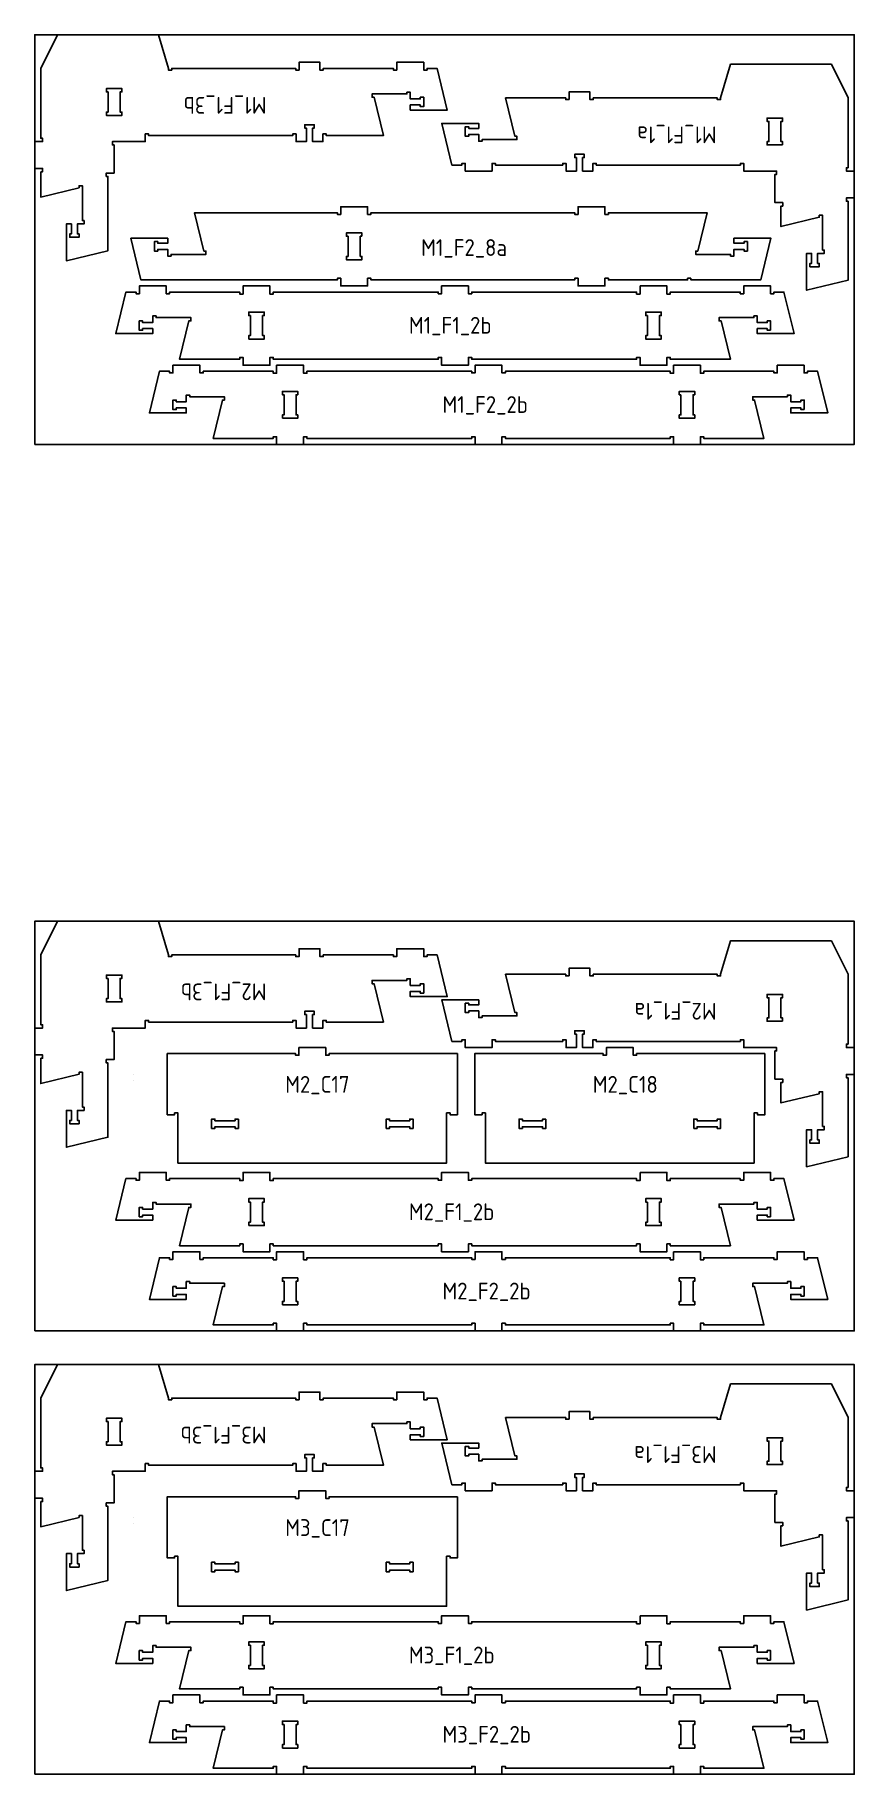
# Model space of a CAD drawing. Header units: millimetres. Extents: x -18174 to 50972, y 6312 to 16778.
# Drawn here: x 18052 to 20492, y 6313 to 11493 of the extents above; entities that cross this region are included whole.
import ezdxf

# ---------------------------------------------------------------- set-up
doc = ezdxf.new("R2010")
doc.units = ezdxf.units.MM
doc.header["$MEASUREMENT"] = 0
for name, color, linetype in [('freeswerk_CODES', 50, 'Continuous'), ('freeswerk_ELEMENTEN', 7, 'Continuous'), ('freeswerk_PLATEN', 3, 'Continuous')]:
    doc.layers.add(name, color=color, linetype=linetype)

msp = doc.modelspace()

# ---------------------------------------------------------------- texts
at = {"layer": 'freeswerk_CODES', "char_height": 50, "attachment_point": 1, "rotation": 180}
for s, insert in [('{\\Fiso|c0;M1_F1_3b}', (18742.3, 11257.5)), ('{\\Fiso|c0;M1_F1_1a}', (20082.6, 11169.6)), ('{\\Fiso|c0;M2_F1_3b}', (18742.3, 8617.5)), ('{\\Fiso|c0;M2_F1_1a}', (20082.6, 8559.6)), ('{\\Fiso|c0;M3_F1_3b}', (18742.3, 7297.5)), ('{\\Fiso|c0;M3_F1_1a}', (20082.6, 7239.6))]:
    msp.add_mtext_dynamic_manual_height_columns(s, width=318.081, gutter_width=1456.3, heights=[0], dxfattribs=dict(at, insert=insert))
at = {"layer": 'freeswerk_CODES', "char_height": 50, "attachment_point": 1}
for s, insert in [('{\\Fiso|c0;M1_F2_8a}', (19202.7, 10883.9)), ('{\\Fiso|c0;M1_F1_2b}', (19166.4, 10652.4)), ('{\\Fiso|c0;M1_F2_2b}', (19266.4, 10416.4)), ('{\\Fiso|c0;M2_C17}', (18798.2, 8391.9)), ('{\\Fiso|c0;M2_C18}', (19713.8, 8391.9)), ('{\\Fiso|c0;M2_F1_2b}', (19166.4, 8012.4)), ('{\\Fiso|c0;M2_F2_2b}', (19266.4, 7776.4)), ('{\\Fiso|c0;M3_C17}', (18798.2, 7071.9)), ('{\\Fiso|c0;M3_F1_2b}', (19166.4, 6692.4)), ('{\\Fiso|c0;M3_F2_2b}', (19266.4, 6456.4))]:
    msp.add_mtext_dynamic_manual_height_columns(s, width=318.081, gutter_width=1456.3, heights=[0], dxfattribs=dict(at, insert=insert))

# ---------------------------------------------------------------- linework, layer by layer
at = {"layer": 'freeswerk_ELEMENTEN'}
for points in [[(18070.3, 11084.5), (18075.3, 11084.5), (18075.3, 11094.5), (18052.3, 11094.5), (18052.3, 11174.5), (18075.3, 11174.5), (18075.3, 11184.5), (18070.3, 11184.5), (18070.3, 11392.5), (18120.3, 11492.5), (18420.3, 11492.5), (18450.3, 11392.5), (18450.3, 11387.5), (18460.3, 11387.5), (18460.3, 11392.5), (18829.3, 11392.5), (18829.3, 11387.5), (18839.3, 11387.5), (18839.3, 11410.5), (18901.3, 11410.5), (18901.3, 11387.5), (18911.3, 11387.5), (18911.3, 11392.5), (19120.3, 11392.5), (19120.3, 11387.5), (19130.3, 11387.5), (19130.3, 11410.5), (19210.3, 11410.5), (19210.3, 11387.5), (19220.3, 11387.5), (19220.3, 11392.5), (19250.3, 11392.5), (19280.3, 11268.5), (19170.3, 11268.5), (19170.3, 11283.5), (19200.3, 11283.5), (19200.3, 11278.5), (19210.3, 11278.5), (19210.3, 11306.5), (19200.3, 11306.5), (19200.3, 11301.5), (19170.3, 11301.5), (19170.3, 11321.5), (19160.3, 11321.5), (19160.3, 11316.5), (19056.8, 11316.5), (19056.8, 11306.5), (19062.7, 11306.5), (19090.3, 11192.5), (18920.3, 11192.5), (18920.3, 11197.5), (18910.3, 11197.5), (18910.3, 11174.5), (18879.3, 11174.5), (18879.3, 11214.5), (18884.3, 11214.5), (18884.3, 11224.5), (18856.3, 11224.5), (18856.3, 11214.5), (18861.3, 11214.5), (18861.3, 11174.5), (18830.3, 11174.5), (18830.3, 11197.5), (18820.3, 11197.5), (18820.3, 11192.5), (18391.3, 11192.5), (18391.3, 11197.5), (18381.3, 11197.5), (18381.3, 11174.5), (18283.3, 11174.5), (18283.3, 11164.5), (18288.3, 11164.5), (18288.3, 11080.5), (18265.3, 11080.5), (18265.3, 11070.5), (18270.3, 11070.5), (18270.3, 10849.4), (18146.3, 10819.4), (18146.3, 10929.4), (18161.3, 10929.4), (18161.3, 10899.4), (18156.3, 10899.4), (18156.3, 10889.4), (18184.3, 10889.4), (18184.3, 10899.4), (18179.3, 10899.4), (18179.3, 10929.4), (18199.3, 10929.4), (18199.3, 10939.4), (18194.3, 10939.4), (18194.3, 11042.9), (18184.3, 11042.9), (18184.3, 11037), (18070.3, 11009.4)], [(19643.3, 11299.6), (19633.3, 11299.6), (19633.3, 11304.6), (19454.3, 11304.6), (19481.9, 11190.6), (19487.9, 11190.6), (19487.9, 11180.6), (19384.3, 11180.6), (19384.3, 11175.6), (19374.3, 11175.6), (19374.3, 11195.6), (19344.3, 11195.6), (19344.3, 11190.6), (19334.3, 11190.6), (19334.3, 11218.6), (19344.3, 11218.6), (19344.3, 11213.6), (19374.3, 11213.6), (19374.3, 11228.6), (19264.3, 11228.6), (19294.3, 11104.6), (19324, 11104.6), (19324, 11109.6), (19334, 11109.6), (19334, 11086.6), (19414, 11086.6), (19414, 11109.6), (19424, 11109.6), (19424, 11104.6), (19624.3, 11104.6), (19624.3, 11109.6), (19634.3, 11109.6), (19634.3, 11086.6), (19665.3, 11086.6), (19665.3, 11126.6), (19660.3, 11126.6), (19660.3, 11136.6), (19688.3, 11136.6), (19688.3, 11126.6), (19683.3, 11126.6), (19683.3, 11086.6), (19714.3, 11086.6), (19714.3, 11109.6), (19724.3, 11109.6), (19724.3, 11104.6), (20153.3, 11104.6), (20153.3, 11109.6), (20163.3, 11109.6), (20163.3, 11086.6), (20261.3, 11086.6), (20261.3, 11076.6), (20256.3, 11076.6), (20256.3, 10992.6), (20279.3, 10992.6), (20279.3, 10982.6), (20274.3, 10982.6), (20274.3, 10921.5), (20388.3, 10949.1), (20388.3, 10955), (20398.3, 10955), (20398.3, 10851.5), (20403.3, 10851.5), (20403.3, 10841.5), (20383.3, 10841.5), (20383.3, 10811.5), (20388.3, 10811.5), (20388.3, 10801.5), (20360.3, 10801.5), (20360.3, 10811.5), (20365.3, 10811.5), (20365.3, 10841.5), (20350.3, 10841.5), (20350.3, 10731.5), (20474.3, 10761.5), (20474.3, 10996.6), (20469.3, 10996.6), (20469.3, 11006.6), (20492.3, 11006.6), (20492.3, 11086.6), (20469.3, 11086.6), (20469.3, 11096.6), (20474.3, 11096.6), (20474.3, 11304.6), (20424.3, 11404.6), (20124.3, 11404.6), (20094.3, 11304.6), (20094.3, 11299.6), (20084.3, 11299.6), (20084.3, 11304.6), (19715.3, 11304.6), (19715.3, 11299.6), (19705.3, 11299.6), (19705.3, 11322.6), (19643.3, 11322.6)], [(18270.5, 11322.5), (18265.5, 11322.5), (18265.5, 11332.5), (18311.5, 11332.5), (18311.5, 11322.5), (18306.5, 11322.5), (18306.5, 11262.5), (18311.5, 11262.5), (18311.5, 11252.5), (18265.5, 11252.5), (18265.5, 11262.5), (18270.5, 11262.5)], [(20279.1, 11164.6), (20233.1, 11164.6), (20233.1, 11174.6), (20238.1, 11174.6), (20238.1, 11234.6), (20233.1, 11234.6), (20233.1, 11244.6), (20279.1, 11244.6), (20279.1, 11234.6), (20274.1, 11234.6), (20274.1, 11174.6), (20279.1, 11174.6)], [(20005.9, 10767.5), (20005.9, 10762.5), (20214.2, 10762.5), (20244.2, 10886.5), (20134.2, 10886.5), (20134.2, 10871.5), (20164.2, 10871.5), (20164.2, 10876.5), (20174.2, 10876.5), (20174.2, 10848.5), (20164.2, 10848.5), (20164.2, 10853.5), (20134.2, 10853.5), (20134.2, 10833.5), (20124.2, 10833.5), (20124.2, 10838.5), (20020.7, 10838.5), (20020.7, 10848.5), (20026.6, 10848.5), (20054.2, 10962.5), (19760.2, 10962.5), (19760.2, 10957.5), (19750.2, 10957.5), (19750.2, 10980.5), (19670.2, 10980.5), (19670.2, 10957.5), (19660.2, 10957.5), (19660.2, 10962.5), (19053.2, 10962.5), (19053.2, 10957.5), (19043.2, 10957.5), (19043.2, 10980.5), (18963.2, 10980.5), (18963.2, 10957.5), (18953.2, 10957.5), (18953.2, 10962.5), (18528.3, 10962.5), (18555.9, 10848.5), (18561.9, 10848.5), (18561.9, 10838.5), (18458.3, 10838.5), (18458.3, 10833.5), (18448.3, 10833.5), (18448.3, 10853.5), (18418.3, 10853.5), (18418.3, 10848.5), (18408.3, 10848.5), (18408.3, 10876.5), (18418.3, 10876.5), (18418.3, 10871.5), (18448.3, 10871.5), (18448.3, 10886.5), (18338.3, 10886.5), (18368.3, 10762.5), (18953.2, 10762.5), (18953.2, 10767.5), (18963.2, 10767.5), (18963.2, 10744.5), (19043.2, 10744.5), (19043.2, 10767.5), (19053.2, 10767.5), (19053.2, 10762.5), (19660.2, 10762.5), (19660.2, 10767.5), (19670.2, 10767.5), (19670.2, 10744.5), (19750.2, 10744.5), (19750.2, 10767.5), (19760.2, 10767.5), (19760.2, 10762.5), (19995.9, 10762.5), (19995.9, 10767.5)], [(19026.2, 10892.5), (19021.2, 10892.5), (19021.2, 10832.5), (19026.2, 10832.5), (19026.2, 10822.5), (18980.2, 10822.5), (18980.2, 10832.5), (18985.2, 10832.5), (18985.2, 10892.5), (18980.2, 10892.5), (18980.2, 10902.5), (19026.2, 10902.5)], [(18689.5, 10586.5), (18735.5, 10586.5), (18735.5, 10596.5), (18730.5, 10596.5), (18730.5, 10656.5), (18735.5, 10656.5), (18735.5, 10666.5), (18689.5, 10666.5), (18689.5, 10656.5), (18694.5, 10656.5), (18694.5, 10596.5), (18689.5, 10596.5)], [(19876.5, 10656.5), (19876.5, 10596.5), (19871.5, 10596.5), (19871.5, 10586.5), (19917.5, 10586.5), (19917.5, 10596.5), (19912.5, 10596.5), (19912.5, 10656.5), (19917.5, 10656.5), (19917.5, 10666.5), (19871.5, 10666.5), (19871.5, 10656.5)], [(18789.5, 10350.5), (18835.5, 10350.5), (18835.5, 10360.5), (18830.5, 10360.5), (18830.5, 10420.5), (18835.5, 10420.5), (18835.5, 10430.5), (18789.5, 10430.5), (18789.5, 10420.5), (18794.5, 10420.5), (18794.5, 10360.5), (18789.5, 10360.5)], [(19976.5, 10420.5), (19976.5, 10360.5), (19971.5, 10360.5), (19971.5, 10350.5), (20017.5, 10350.5), (20017.5, 10360.5), (20012.5, 10360.5), (20012.5, 10420.5), (20017.5, 10420.5), (20017.5, 10430.5), (19971.5, 10430.5), (19971.5, 10420.5)], [(18070.3, 8444.5), (18075.3, 8444.5), (18075.3, 8454.5), (18052.3, 8454.5), (18052.3, 8534.5), (18075.3, 8534.5), (18075.3, 8544.5), (18070.3, 8544.5), (18070.3, 8752.5), (18120.3, 8852.5), (18420.3, 8852.5), (18450.3, 8752.5), (18450.3, 8747.5), (18460.3, 8747.5), (18460.3, 8752.5), (18829.3, 8752.5), (18829.3, 8747.5), (18839.3, 8747.5), (18839.3, 8770.5), (18901.3, 8770.5), (18901.3, 8747.5), (18911.3, 8747.5), (18911.3, 8752.5), (19120.3, 8752.5), (19120.3, 8747.5), (19130.3, 8747.5), (19130.3, 8770.5), (19210.3, 8770.5), (19210.3, 8747.5), (19220.3, 8747.5), (19220.3, 8752.5), (19250.3, 8752.5), (19280.3, 8628.5), (19170.3, 8628.5), (19170.3, 8643.5), (19200.3, 8643.5), (19200.3, 8638.5), (19210.3, 8638.5), (19210.3, 8666.5), (19200.3, 8666.5), (19200.3, 8661.5), (19170.3, 8661.5), (19170.3, 8681.5), (19160.3, 8681.5), (19160.3, 8676.5), (19056.8, 8676.5), (19056.8, 8666.5), (19062.7, 8666.5), (19090.3, 8552.5), (18920.3, 8552.5), (18920.3, 8557.5), (18910.3, 8557.5), (18910.3, 8534.5), (18879.3, 8534.5), (18879.3, 8574.5), (18884.3, 8574.5), (18884.3, 8584.5), (18856.3, 8584.5), (18856.3, 8574.5), (18861.3, 8574.5), (18861.3, 8534.5), (18830.3, 8534.5), (18830.3, 8557.5), (18820.3, 8557.5), (18820.3, 8552.5), (18391.3, 8552.5), (18391.3, 8557.5), (18381.3, 8557.5), (18381.3, 8534.5), (18283.3, 8534.5), (18283.3, 8524.5), (18288.3, 8524.5), (18288.3, 8440.5), (18265.3, 8440.5), (18265.3, 8430.5), (18270.3, 8430.5), (18270.3, 8209.4), (18146.3, 8179.4), (18146.3, 8289.4), (18161.3, 8289.4), (18161.3, 8259.4), (18156.3, 8259.4), (18156.3, 8249.4), (18184.3, 8249.4), (18184.3, 8259.4), (18179.3, 8259.4), (18179.3, 8289.4), (18199.3, 8289.4), (18199.3, 8299.4), (18194.3, 8299.4), (18194.3, 8402.9), (18184.3, 8402.9), (18184.3, 8397), (18070.3, 8369.4)], [(19643.3, 8689.6), (19633.3, 8689.6), (19633.3, 8694.6), (19454.3, 8694.6), (19481.9, 8580.6), (19487.9, 8580.6), (19487.9, 8570.6), (19384.3, 8570.6), (19384.3, 8565.6), (19374.3, 8565.6), (19374.3, 8585.6), (19344.3, 8585.6), (19344.3, 8580.6), (19334.3, 8580.6), (19334.3, 8608.6), (19344.3, 8608.6), (19344.3, 8603.6), (19374.3, 8603.6), (19374.3, 8618.6), (19264.3, 8618.6), (19294.3, 8494.6), (19324, 8494.6), (19324, 8499.6), (19334, 8499.6), (19334, 8476.6), (19414, 8476.6), (19414, 8499.6), (19424, 8499.6), (19424, 8494.6), (19624.3, 8494.6), (19624.3, 8499.6), (19634.3, 8499.6), (19634.3, 8476.6), (19665.3, 8476.6), (19665.3, 8516.6), (19660.3, 8516.6), (19660.3, 8526.6), (19688.3, 8526.6), (19688.3, 8516.6), (19683.3, 8516.6), (19683.3, 8476.6), (19714.3, 8476.6), (19714.3, 8499.6), (19724.3, 8499.6), (19724.3, 8494.6), (20153.3, 8494.6), (20153.3, 8499.6), (20163.3, 8499.6), (20163.3, 8476.6), (20261.3, 8476.6), (20261.3, 8466.6), (20256.3, 8466.6), (20256.3, 8382.6), (20279.3, 8382.6), (20279.3, 8372.6), (20274.3, 8372.6), (20274.3, 8311.5), (20388.3, 8339.1), (20388.3, 8345), (20398.3, 8345), (20398.3, 8241.5), (20403.3, 8241.5), (20403.3, 8231.5), (20383.3, 8231.5), (20383.3, 8201.5), (20388.3, 8201.5), (20388.3, 8191.5), (20360.3, 8191.5), (20360.3, 8201.5), (20365.3, 8201.5), (20365.3, 8231.5), (20350.3, 8231.5), (20350.3, 8121.5), (20474.3, 8151.5), (20474.3, 8386.6), (20469.3, 8386.6), (20469.3, 8396.6), (20492.3, 8396.6), (20492.3, 8476.6), (20469.3, 8476.6), (20469.3, 8486.6), (20474.3, 8486.6), (20474.3, 8694.6), (20424.3, 8794.6), (20124.3, 8794.6), (20094.3, 8694.6), (20094.3, 8689.6), (20084.3, 8689.6), (20084.3, 8694.6), (19715.3, 8694.6), (19715.3, 8689.6), (19705.3, 8689.6), (19705.3, 8712.6), (19643.3, 8712.6)], [(18270.5, 8682.5), (18265.5, 8682.5), (18265.5, 8692.5), (18311.5, 8692.5), (18311.5, 8682.5), (18306.5, 8682.5), (18306.5, 8622.5), (18311.5, 8622.5), (18311.5, 8612.5), (18265.5, 8612.5), (18265.5, 8622.5), (18270.5, 8622.5)], [(20279.1, 8554.6), (20233.1, 8554.6), (20233.1, 8564.6), (20238.1, 8564.6), (20238.1, 8624.6), (20233.1, 8624.6), (20233.1, 8634.6), (20279.1, 8634.6), (20279.1, 8624.6), (20274.1, 8624.6), (20274.1, 8564.6), (20279.1, 8564.6)], [(19310.7, 8458.6), (19310.7, 8276.6), (19288.7, 8276.6), (19288.7, 8281.6), (19278.7, 8281.6), (19278.7, 8132.6), (18478.7, 8132.6), (18478.7, 8281.6), (18468.7, 8281.6), (18468.7, 8276.6), (18446.7, 8276.6), (18446.7, 8458.6), (18828.7, 8458.6), (18828.7, 8453.6), (18838.7, 8453.6), (18838.7, 8476.6), (18918.7, 8476.6), (18918.7, 8453.6), (18928.7, 8453.6), (18928.7, 8458.6)], [(20226.3, 8458.6), (20226.3, 8276.6), (20204.3, 8276.6), (20204.3, 8281.6), (20194.3, 8281.6), (20194.3, 8132.6), (19394.3, 8132.6), (19394.3, 8281.6), (19384.3, 8281.6), (19384.3, 8276.6), (19362.3, 8276.6), (19362.3, 8458.6), (19744.3, 8458.6), (19744.3, 8453.6), (19754.3, 8453.6), (19754.3, 8476.6), (19834.3, 8476.6), (19834.3, 8453.6), (19844.3, 8453.6), (19844.3, 8458.6)], [(18658.7, 8263.6), (18658.7, 8235.6), (18648.7, 8235.6), (18648.7, 8240.6), (18588.7, 8240.6), (18588.7, 8235.6), (18578.7, 8235.6), (18578.7, 8263.6), (18588.7, 8263.6), (18588.7, 8258.6), (18648.7, 8258.6), (18648.7, 8263.6)], [(19098.7, 8235.6), (19098.7, 8263.6), (19108.7, 8263.6), (19108.7, 8258.6), (19168.7, 8258.6), (19168.7, 8263.6), (19178.7, 8263.6), (19178.7, 8235.6), (19168.7, 8235.6), (19168.7, 8240.6), (19108.7, 8240.6), (19108.7, 8235.6)], [(19574.3, 8263.6), (19574.3, 8235.6), (19564.3, 8235.6), (19564.3, 8240.6), (19504.3, 8240.6), (19504.3, 8235.6), (19494.3, 8235.6), (19494.3, 8263.6), (19504.3, 8263.6), (19504.3, 8258.6), (19564.3, 8258.6), (19564.3, 8263.6)], [(20014.3, 8235.6), (20014.3, 8263.6), (20024.3, 8263.6), (20024.3, 8258.6), (20084.3, 8258.6), (20084.3, 8263.6), (20094.3, 8263.6), (20094.3, 8235.6), (20084.3, 8235.6), (20084.3, 8240.6), (20024.3, 8240.6), (20024.3, 8235.6)], [(18689.5, 7946.5), (18735.5, 7946.5), (18735.5, 7956.5), (18730.5, 7956.5), (18730.5, 8016.5), (18735.5, 8016.5), (18735.5, 8026.5), (18689.5, 8026.5), (18689.5, 8016.5), (18694.5, 8016.5), (18694.5, 7956.5), (18689.5, 7956.5)], [(19876.5, 8016.5), (19876.5, 7956.5), (19871.5, 7956.5), (19871.5, 7946.5), (19917.5, 7946.5), (19917.5, 7956.5), (19912.5, 7956.5), (19912.5, 8016.5), (19917.5, 8016.5), (19917.5, 8026.5), (19871.5, 8026.5), (19871.5, 8016.5)], [(18789.5, 7710.5), (18835.5, 7710.5), (18835.5, 7720.5), (18830.5, 7720.5), (18830.5, 7780.5), (18835.5, 7780.5), (18835.5, 7790.5), (18789.5, 7790.5), (18789.5, 7780.5), (18794.5, 7780.5), (18794.5, 7720.5), (18789.5, 7720.5)], [(19976.5, 7780.5), (19976.5, 7720.5), (19971.5, 7720.5), (19971.5, 7710.5), (20017.5, 7710.5), (20017.5, 7720.5), (20012.5, 7720.5), (20012.5, 7780.5), (20017.5, 7780.5), (20017.5, 7790.5), (19971.5, 7790.5), (19971.5, 7780.5)], [(18070.3, 7124.5), (18075.3, 7124.5), (18075.3, 7134.5), (18052.3, 7134.5), (18052.3, 7214.5), (18075.3, 7214.5), (18075.3, 7224.5), (18070.3, 7224.5), (18070.3, 7432.5), (18120.3, 7532.5), (18420.3, 7532.5), (18450.3, 7432.5), (18450.3, 7427.5), (18460.3, 7427.5), (18460.3, 7432.5), (18829.3, 7432.5), (18829.3, 7427.5), (18839.3, 7427.5), (18839.3, 7450.5), (18901.3, 7450.5), (18901.3, 7427.5), (18911.3, 7427.5), (18911.3, 7432.5), (19120.3, 7432.5), (19120.3, 7427.5), (19130.3, 7427.5), (19130.3, 7450.5), (19210.3, 7450.5), (19210.3, 7427.5), (19220.3, 7427.5), (19220.3, 7432.5), (19250.3, 7432.5), (19280.3, 7308.5), (19170.3, 7308.5), (19170.3, 7323.5), (19200.3, 7323.5), (19200.3, 7318.5), (19210.3, 7318.5), (19210.3, 7346.5), (19200.3, 7346.5), (19200.3, 7341.5), (19170.3, 7341.5), (19170.3, 7361.5), (19160.3, 7361.5), (19160.3, 7356.5), (19056.8, 7356.5), (19056.8, 7346.5), (19062.7, 7346.5), (19090.3, 7232.5), (18920.3, 7232.5), (18920.3, 7237.5), (18910.3, 7237.5), (18910.3, 7214.5), (18879.3, 7214.5), (18879.3, 7254.5), (18884.3, 7254.5), (18884.3, 7264.5), (18856.3, 7264.5), (18856.3, 7254.5), (18861.3, 7254.5), (18861.3, 7214.5), (18830.3, 7214.5), (18830.3, 7237.5), (18820.3, 7237.5), (18820.3, 7232.5), (18391.3, 7232.5), (18391.3, 7237.5), (18381.3, 7237.5), (18381.3, 7214.5), (18283.3, 7214.5), (18283.3, 7204.5), (18288.3, 7204.5), (18288.3, 7120.5), (18265.3, 7120.5), (18265.3, 7110.5), (18270.3, 7110.5), (18270.3, 6889.4), (18146.3, 6859.4), (18146.3, 6969.4), (18161.3, 6969.4), (18161.3, 6939.4), (18156.3, 6939.4), (18156.3, 6929.4), (18184.3, 6929.4), (18184.3, 6939.4), (18179.3, 6939.4), (18179.3, 6969.4), (18199.3, 6969.4), (18199.3, 6979.4), (18194.3, 6979.4), (18194.3, 7082.9), (18184.3, 7082.9), (18184.3, 7077), (18070.3, 7049.4)], [(19643.3, 7369.6), (19633.3, 7369.6), (19633.3, 7374.6), (19454.3, 7374.6), (19481.9, 7260.6), (19487.9, 7260.6), (19487.9, 7250.6), (19384.3, 7250.6), (19384.3, 7245.6), (19374.3, 7245.6), (19374.3, 7265.6), (19344.3, 7265.6), (19344.3, 7260.6), (19334.3, 7260.6), (19334.3, 7288.6), (19344.3, 7288.6), (19344.3, 7283.6), (19374.3, 7283.6), (19374.3, 7298.6), (19264.3, 7298.6), (19294.3, 7174.6), (19324, 7174.6), (19324, 7179.6), (19334, 7179.6), (19334, 7156.6), (19414, 7156.6), (19414, 7179.6), (19424, 7179.6), (19424, 7174.6), (19624.3, 7174.6), (19624.3, 7179.6), (19634.3, 7179.6), (19634.3, 7156.6), (19665.3, 7156.6), (19665.3, 7196.6), (19660.3, 7196.6), (19660.3, 7206.6), (19688.3, 7206.6), (19688.3, 7196.6), (19683.3, 7196.6), (19683.3, 7156.6), (19714.3, 7156.6), (19714.3, 7179.6), (19724.3, 7179.6), (19724.3, 7174.6), (20153.3, 7174.6), (20153.3, 7179.6), (20163.3, 7179.6), (20163.3, 7156.6), (20261.3, 7156.6), (20261.3, 7146.6), (20256.3, 7146.6), (20256.3, 7062.6), (20279.3, 7062.6), (20279.3, 7052.6), (20274.3, 7052.6), (20274.3, 6991.5), (20388.3, 7019.1), (20388.3, 7025), (20398.3, 7025), (20398.3, 6921.5), (20403.3, 6921.5), (20403.3, 6911.5), (20383.3, 6911.5), (20383.3, 6881.5), (20388.3, 6881.5), (20388.3, 6871.5), (20360.3, 6871.5), (20360.3, 6881.5), (20365.3, 6881.5), (20365.3, 6911.5), (20350.3, 6911.5), (20350.3, 6801.5), (20474.3, 6831.5), (20474.3, 7066.6), (20469.3, 7066.6), (20469.3, 7076.6), (20492.3, 7076.6), (20492.3, 7156.6), (20469.3, 7156.6), (20469.3, 7166.6), (20474.3, 7166.6), (20474.3, 7374.6), (20424.3, 7474.6), (20124.3, 7474.6), (20094.3, 7374.6), (20094.3, 7369.6), (20084.3, 7369.6), (20084.3, 7374.6), (19715.3, 7374.6), (19715.3, 7369.6), (19705.3, 7369.6), (19705.3, 7392.6), (19643.3, 7392.6)], [(18270.5, 7362.5), (18265.5, 7362.5), (18265.5, 7372.5), (18311.5, 7372.5), (18311.5, 7362.5), (18306.5, 7362.5), (18306.5, 7302.5), (18311.5, 7302.5), (18311.5, 7292.5), (18265.5, 7292.5), (18265.5, 7302.5), (18270.5, 7302.5)], [(20279.1, 7234.6), (20233.1, 7234.6), (20233.1, 7244.6), (20238.1, 7244.6), (20238.1, 7304.6), (20233.1, 7304.6), (20233.1, 7314.6), (20279.1, 7314.6), (20279.1, 7304.6), (20274.1, 7304.6), (20274.1, 7244.6), (20279.1, 7244.6)], [(19310.7, 7138.6), (19310.7, 6956.6), (19288.7, 6956.6), (19288.7, 6961.6), (19278.7, 6961.6), (19278.7, 6812.6), (18478.7, 6812.6), (18478.7, 6961.6), (18468.7, 6961.6), (18468.7, 6956.6), (18446.7, 6956.6), (18446.7, 7138.6), (18828.7, 7138.6), (18828.7, 7133.6), (18838.7, 7133.6), (18838.7, 7156.6), (18918.7, 7156.6), (18918.7, 7133.6), (18928.7, 7133.6), (18928.7, 7138.6)], [(18658.7, 6943.6), (18658.7, 6915.6), (18648.7, 6915.6), (18648.7, 6920.6), (18588.7, 6920.6), (18588.7, 6915.6), (18578.7, 6915.6), (18578.7, 6943.6), (18588.7, 6943.6), (18588.7, 6938.6), (18648.7, 6938.6), (18648.7, 6943.6)], [(19098.7, 6915.6), (19098.7, 6943.6), (19108.7, 6943.6), (19108.7, 6938.6), (19168.7, 6938.6), (19168.7, 6943.6), (19178.7, 6943.6), (19178.7, 6915.6), (19168.7, 6915.6), (19168.7, 6920.6), (19108.7, 6920.6), (19108.7, 6915.6)], [(18689.5, 6626.5), (18735.5, 6626.5), (18735.5, 6636.5), (18730.5, 6636.5), (18730.5, 6696.5), (18735.5, 6696.5), (18735.5, 6706.5), (18689.5, 6706.5), (18689.5, 6696.5), (18694.5, 6696.5), (18694.5, 6636.5), (18689.5, 6636.5)], [(19876.5, 6696.5), (19876.5, 6636.5), (19871.5, 6636.5), (19871.5, 6626.5), (19917.5, 6626.5), (19917.5, 6636.5), (19912.5, 6636.5), (19912.5, 6696.5), (19917.5, 6696.5), (19917.5, 6706.5), (19871.5, 6706.5), (19871.5, 6696.5)], [(18789.5, 6390.5), (18835.5, 6390.5), (18835.5, 6400.5), (18830.5, 6400.5), (18830.5, 6460.5), (18835.5, 6460.5), (18835.5, 6470.5), (18789.5, 6470.5), (18789.5, 6460.5), (18794.5, 6460.5), (18794.5, 6400.5), (18789.5, 6400.5)], [(19976.5, 6460.5), (19976.5, 6400.5), (19971.5, 6400.5), (19971.5, 6390.5), (20017.5, 6390.5), (20017.5, 6400.5), (20012.5, 6400.5), (20012.5, 6460.5), (20017.5, 6460.5), (20017.5, 6470.5), (19971.5, 6470.5), (19971.5, 6460.5)]]:
    msp.add_lwpolyline(points, close=True, dxfattribs=at)
for points in [[(19854.5, 10744.5), (19854.5, 10720.5), (19844.5, 10720.5), (19844.5, 10726.5), (19353.5, 10726.5), (19353.5, 10721.5), (19343.5, 10721.5), (19343.5, 10744.5), (19263.5, 10744.5), (19263.5, 10721.5), (19253.5, 10721.5), (19253.5, 10726.5), (18762.5, 10726.5), (18762.5, 10720.5), (18752.5, 10720.5), (18752.5, 10744.5), (18672.5, 10744.5), (18672.5, 10720.5), (18662.5, 10720.5), (18662.5, 10726.5), (18453.8, 10726.5), (18453.8, 10721.5), (18443.8, 10721.5), (18443.8, 10744.5), (18363.8, 10744.5), (18363.8, 10721.5), (18353.8, 10721.5), (18353.8, 10726.5), (18323.5, 10726.5), (18293.5, 10602.5), (18403.5, 10602.5), (18403.5, 10617.5), (18373.5, 10617.5), (18373.5, 10612.5), (18363.5, 10612.5), (18363.5, 10640.5), (18373.5, 10640.5), (18373.5, 10635.5), (18403.5, 10635.5), (18403.5, 10655.5), (18413.5, 10655.5), (18413.5, 10650.5), (18517.1, 10650.5), (18517.1, 10640.5), (18511, 10640.5), (18483.5, 10526.5), (18662.5, 10526.5), (18662.5, 10531.5), (18672.5, 10531.5), (18672.5, 10508.5), (18752.5, 10508.5), (18752.5, 10531.5), (18762.5, 10531.5), (18762.5, 10526.5), (19253.5, 10526.5), (19253.5, 10531.5), (19263.5, 10531.5), (19263.5, 10508.5), (19343.5, 10508.5), (19343.5, 10531.5), (19353.5, 10531.5), (19353.5, 10526.5), (19844.5, 10526.5), (19844.5, 10531.5), (19854.5, 10531.5), (19854.5, 10508.5), (19934.5, 10508.5), (19934.5, 10531.5), (19944.5, 10531.5), (19944.5, 10526.5), (20123.5, 10526.5), (20095.9, 10640.5), (20090, 10640.5), (20090, 10650.5), (20193.5, 10650.5), (20193.5, 10655.5), (20203.5, 10655.5), (20203.5, 10635.5), (20233.5, 10635.5), (20233.5, 10640.5), (20243.5, 10640.5), (20243.5, 10612.5)], [(20243.5, 10612.5), (20233.5, 10612.5), (20233.5, 10617.5), (20203.5, 10617.5), (20203.5, 10602.5), (20313.5, 10602.5), (20283.2, 10726.5), (20253.2, 10726.5), (20253.2, 10721.5), (20243.2, 10721.5), (20243.2, 10744.5), (20163.2, 10744.5), (20163.2, 10721.5), (20153.2, 10721.5), (20153.2, 10726.5), (19944.5, 10726.5), (19944.5, 10720.5), (19934.5, 10720.5), (19934.5, 10744.5), (19854.5, 10744.5)], [(19954.5, 10508.5), (19954.5, 10484.5), (19944.5, 10484.5), (19944.5, 10490.5), (19453.5, 10490.5), (19453.5, 10485.5), (19443.5, 10485.5), (19443.5, 10508.5), (19363.5, 10508.5), (19363.5, 10485.5), (19353.5, 10485.5), (19353.5, 10490.5), (18862.5, 10490.5), (18862.5, 10484.5), (18852.5, 10484.5), (18852.5, 10508.5), (18772.5, 10508.5), (18772.5, 10484.5), (18762.5, 10484.5), (18762.5, 10490.5), (18553.8, 10490.5), (18553.8, 10485.5), (18543.8, 10485.5), (18543.8, 10508.5), (18463.8, 10508.5), (18463.8, 10485.5), (18453.8, 10485.5), (18453.8, 10490.5), (18423.5, 10490.5), (18393.5, 10366.5), (18503.5, 10366.5), (18503.5, 10381.5), (18473.5, 10381.5), (18473.5, 10376.5), (18463.5, 10376.5), (18463.5, 10404.5), (18473.5, 10404.5), (18473.5, 10399.5), (18503.5, 10399.5), (18503.5, 10419.5), (18513.5, 10419.5), (18513.5, 10414.5), (18617.1, 10414.5), (18617.1, 10404.5), (18611, 10404.5), (18583.5, 10290.5), (18762.5, 10290.5), (18762.5, 10295.5), (18772.5, 10295.5), (18772.5, 10272.5), (18852.5, 10272.5), (18852.5, 10295.5), (18862.5, 10295.5), (18862.5, 10290.5), (19353.5, 10290.5), (19353.5, 10295.5), (19363.5, 10295.5), (19363.5, 10272.5), (19443.5, 10272.5), (19443.5, 10295.5), (19453.5, 10295.5), (19453.5, 10290.5), (19944.5, 10290.5), (19944.5, 10295.5), (19954.5, 10295.5), (19954.5, 10272.5), (20034.5, 10272.5), (20034.5, 10295.5), (20044.5, 10295.5), (20044.5, 10290.5), (20223.5, 10290.5), (20195.9, 10404.5), (20190, 10404.5), (20190, 10414.5), (20293.5, 10414.5), (20293.5, 10419.5), (20303.5, 10419.5), (20303.5, 10399.5), (20333.5, 10399.5), (20333.5, 10404.5), (20343.5, 10404.5), (20343.5, 10376.5)], [(20343.5, 10376.5), (20333.5, 10376.5), (20333.5, 10381.5), (20303.5, 10381.5), (20303.5, 10366.5), (20413.5, 10366.5), (20383.2, 10490.5), (20353.2, 10490.5), (20353.2, 10485.5), (20343.2, 10485.5), (20343.2, 10508.5), (20263.2, 10508.5), (20263.2, 10485.5), (20253.2, 10485.5), (20253.2, 10490.5), (20044.5, 10490.5), (20044.5, 10484.5), (20034.5, 10484.5), (20034.5, 10508.5), (19954.5, 10508.5)], [(18345.1, 8396), (18345, 8396)], [(18345, 8378), (18345.1, 8378)], [(19362.3, 8367.6), (19362.2, 8367.6)], [(19362.2, 8349.6), (19362.3, 8349.6)], [(19854.5, 8104.5), (19854.5, 8080.5), (19844.5, 8080.5), (19844.5, 8086.5), (19353.5, 8086.5), (19353.5, 8081.5), (19343.5, 8081.5), (19343.5, 8104.5), (19263.5, 8104.5), (19263.5, 8081.5), (19253.5, 8081.5), (19253.5, 8086.5), (18762.5, 8086.5), (18762.5, 8080.5), (18752.5, 8080.5), (18752.5, 8104.5), (18672.5, 8104.5), (18672.5, 8080.5), (18662.5, 8080.5), (18662.5, 8086.5), (18453.8, 8086.5), (18453.8, 8081.5), (18443.8, 8081.5), (18443.8, 8104.5), (18363.8, 8104.5), (18363.8, 8081.5), (18353.8, 8081.5), (18353.8, 8086.5), (18323.5, 8086.5), (18293.5, 7962.5), (18403.5, 7962.5), (18403.5, 7977.5), (18373.5, 7977.5), (18373.5, 7972.5), (18363.5, 7972.5), (18363.5, 8000.5), (18373.5, 8000.5), (18373.5, 7995.5), (18403.5, 7995.5), (18403.5, 8015.5), (18413.5, 8015.5), (18413.5, 8010.5), (18517.1, 8010.5), (18517.1, 8000.5), (18511, 8000.5), (18483.5, 7886.5), (18662.5, 7886.5), (18662.5, 7891.5), (18672.5, 7891.5), (18672.5, 7868.5), (18752.5, 7868.5), (18752.5, 7891.5), (18762.5, 7891.5), (18762.5, 7886.5), (19253.5, 7886.5), (19253.5, 7891.5), (19263.5, 7891.5), (19263.5, 7868.5), (19343.5, 7868.5), (19343.5, 7891.5), (19353.5, 7891.5), (19353.5, 7886.5), (19844.5, 7886.5), (19844.5, 7891.5), (19854.5, 7891.5), (19854.5, 7868.5), (19934.5, 7868.5), (19934.5, 7891.5), (19944.5, 7891.5), (19944.5, 7886.5), (20123.5, 7886.5), (20095.9, 8000.5), (20090, 8000.5), (20090, 8010.5), (20193.5, 8010.5), (20193.5, 8015.5), (20203.5, 8015.5), (20203.5, 7995.5), (20233.5, 7995.5), (20233.5, 8000.5), (20243.5, 8000.5), (20243.5, 7972.5)], [(20243.5, 7972.5), (20233.5, 7972.5), (20233.5, 7977.5), (20203.5, 7977.5), (20203.5, 7962.5), (20313.5, 7962.5), (20283.2, 8086.5), (20253.2, 8086.5), (20253.2, 8081.5), (20243.2, 8081.5), (20243.2, 8104.5), (20163.2, 8104.5), (20163.2, 8081.5), (20153.2, 8081.5), (20153.2, 8086.5), (19944.5, 8086.5), (19944.5, 8080.5), (19934.5, 8080.5), (19934.5, 8104.5), (19854.5, 8104.5)], [(19954.5, 7868.5), (19954.5, 7844.5), (19944.5, 7844.5), (19944.5, 7850.5), (19453.5, 7850.5), (19453.5, 7845.5), (19443.5, 7845.5), (19443.5, 7868.5), (19363.5, 7868.5), (19363.5, 7845.5), (19353.5, 7845.5), (19353.5, 7850.5), (18862.5, 7850.5), (18862.5, 7844.5), (18852.5, 7844.5), (18852.5, 7868.5), (18772.5, 7868.5), (18772.5, 7844.5), (18762.5, 7844.5), (18762.5, 7850.5), (18553.8, 7850.5), (18553.8, 7845.5), (18543.8, 7845.5), (18543.8, 7868.5), (18463.8, 7868.5), (18463.8, 7845.5), (18453.8, 7845.5), (18453.8, 7850.5), (18423.5, 7850.5), (18393.5, 7726.5), (18503.5, 7726.5), (18503.5, 7741.5), (18473.5, 7741.5), (18473.5, 7736.5), (18463.5, 7736.5), (18463.5, 7764.5), (18473.5, 7764.5), (18473.5, 7759.5), (18503.5, 7759.5), (18503.5, 7779.5), (18513.5, 7779.5), (18513.5, 7774.5), (18617.1, 7774.5), (18617.1, 7764.5), (18611, 7764.5), (18583.5, 7650.5), (18762.5, 7650.5), (18762.5, 7655.5), (18772.5, 7655.5), (18772.5, 7632.5), (18852.5, 7632.5), (18852.5, 7655.5), (18862.5, 7655.5), (18862.5, 7650.5), (19353.5, 7650.5), (19353.5, 7655.5), (19363.5, 7655.5), (19363.5, 7632.5), (19443.5, 7632.5), (19443.5, 7655.5), (19453.5, 7655.5), (19453.5, 7650.5), (19944.5, 7650.5), (19944.5, 7655.5), (19954.5, 7655.5), (19954.5, 7632.5), (20034.5, 7632.5), (20034.5, 7655.5), (20044.5, 7655.5), (20044.5, 7650.5), (20223.5, 7650.5), (20195.9, 7764.5), (20190, 7764.5), (20190, 7774.5), (20293.5, 7774.5), (20293.5, 7779.5), (20303.5, 7779.5), (20303.5, 7759.5), (20333.5, 7759.5), (20333.5, 7764.5), (20343.5, 7764.5), (20343.5, 7736.5)], [(20343.5, 7736.5), (20333.5, 7736.5), (20333.5, 7741.5), (20303.5, 7741.5), (20303.5, 7726.5), (20413.5, 7726.5), (20383.2, 7850.5), (20353.2, 7850.5), (20353.2, 7845.5), (20343.2, 7845.5), (20343.2, 7868.5), (20263.2, 7868.5), (20263.2, 7845.5), (20253.2, 7845.5), (20253.2, 7850.5), (20044.5, 7850.5), (20044.5, 7844.5), (20034.5, 7844.5), (20034.5, 7868.5), (19954.5, 7868.5)], [(18345.1, 7076), (18345, 7076)], [(18345, 7058), (18345.1, 7058)], [(19854.5, 6784.5), (19854.5, 6760.5), (19844.5, 6760.5), (19844.5, 6766.5), (19353.5, 6766.5), (19353.5, 6761.5), (19343.5, 6761.5), (19343.5, 6784.5), (19263.5, 6784.5), (19263.5, 6761.5), (19253.5, 6761.5), (19253.5, 6766.5), (18762.5, 6766.5), (18762.5, 6760.5), (18752.5, 6760.5), (18752.5, 6784.5), (18672.5, 6784.5), (18672.5, 6760.5), (18662.5, 6760.5), (18662.5, 6766.5), (18453.8, 6766.5), (18453.8, 6761.5), (18443.8, 6761.5), (18443.8, 6784.5), (18363.8, 6784.5), (18363.8, 6761.5), (18353.8, 6761.5), (18353.8, 6766.5), (18323.5, 6766.5), (18293.5, 6642.5), (18403.5, 6642.5), (18403.5, 6657.5), (18373.5, 6657.5), (18373.5, 6652.5), (18363.5, 6652.5), (18363.5, 6680.5), (18373.5, 6680.5), (18373.5, 6675.5), (18403.5, 6675.5), (18403.5, 6695.5), (18413.5, 6695.5), (18413.5, 6690.5), (18517.1, 6690.5), (18517.1, 6680.5), (18511, 6680.5), (18483.5, 6566.5), (18662.5, 6566.5), (18662.5, 6571.5), (18672.5, 6571.5), (18672.5, 6548.5), (18752.5, 6548.5), (18752.5, 6571.5), (18762.5, 6571.5), (18762.5, 6566.5), (19253.5, 6566.5), (19253.5, 6571.5), (19263.5, 6571.5), (19263.5, 6548.5), (19343.5, 6548.5), (19343.5, 6571.5), (19353.5, 6571.5), (19353.5, 6566.5), (19844.5, 6566.5), (19844.5, 6571.5), (19854.5, 6571.5), (19854.5, 6548.5), (19934.5, 6548.5), (19934.5, 6571.5), (19944.5, 6571.5), (19944.5, 6566.5), (20123.5, 6566.5), (20095.9, 6680.5), (20090, 6680.5), (20090, 6690.5), (20193.5, 6690.5), (20193.5, 6695.5), (20203.5, 6695.5), (20203.5, 6675.5), (20233.5, 6675.5), (20233.5, 6680.5), (20243.5, 6680.5), (20243.5, 6652.5)], [(20243.5, 6652.5), (20233.5, 6652.5), (20233.5, 6657.5), (20203.5, 6657.5), (20203.5, 6642.5), (20313.5, 6642.5), (20283.2, 6766.5), (20253.2, 6766.5), (20253.2, 6761.5), (20243.2, 6761.5), (20243.2, 6784.5), (20163.2, 6784.5), (20163.2, 6761.5), (20153.2, 6761.5), (20153.2, 6766.5), (19944.5, 6766.5), (19944.5, 6760.5), (19934.5, 6760.5), (19934.5, 6784.5), (19854.5, 6784.5)], [(19954.5, 6548.5), (19954.5, 6524.5), (19944.5, 6524.5), (19944.5, 6530.5), (19453.5, 6530.5), (19453.5, 6525.5), (19443.5, 6525.5), (19443.5, 6548.5), (19363.5, 6548.5), (19363.5, 6525.5), (19353.5, 6525.5), (19353.5, 6530.5), (18862.5, 6530.5), (18862.5, 6524.5), (18852.5, 6524.5), (18852.5, 6548.5), (18772.5, 6548.5), (18772.5, 6524.5), (18762.5, 6524.5), (18762.5, 6530.5), (18553.8, 6530.5), (18553.8, 6525.5), (18543.8, 6525.5), (18543.8, 6548.5), (18463.8, 6548.5), (18463.8, 6525.5), (18453.8, 6525.5), (18453.8, 6530.5), (18423.5, 6530.5), (18393.5, 6406.5), (18503.5, 6406.5), (18503.5, 6421.5), (18473.5, 6421.5), (18473.5, 6416.5), (18463.5, 6416.5), (18463.5, 6444.5), (18473.5, 6444.5), (18473.5, 6439.5), (18503.5, 6439.5), (18503.5, 6459.5), (18513.5, 6459.5), (18513.5, 6454.5), (18617.1, 6454.5), (18617.1, 6444.5), (18611, 6444.5), (18583.5, 6330.5), (18762.5, 6330.5), (18762.5, 6335.5), (18772.5, 6335.5), (18772.5, 6312.5), (18852.5, 6312.5), (18852.5, 6335.5), (18862.5, 6335.5), (18862.5, 6330.5), (19353.5, 6330.5), (19353.5, 6335.5), (19363.5, 6335.5), (19363.5, 6312.5), (19443.5, 6312.5), (19443.5, 6335.5), (19453.5, 6335.5), (19453.5, 6330.5), (19944.5, 6330.5), (19944.5, 6335.5), (19954.5, 6335.5), (19954.5, 6312.5), (20034.5, 6312.5), (20034.5, 6335.5), (20044.5, 6335.5), (20044.5, 6330.5), (20223.5, 6330.5), (20195.9, 6444.5), (20190, 6444.5), (20190, 6454.5), (20293.5, 6454.5), (20293.5, 6459.5), (20303.5, 6459.5), (20303.5, 6439.5), (20333.5, 6439.5), (20333.5, 6444.5), (20343.5, 6444.5), (20343.5, 6416.5)], [(20343.5, 6416.5), (20333.5, 6416.5), (20333.5, 6421.5), (20303.5, 6421.5), (20303.5, 6406.5), (20413.5, 6406.5), (20383.2, 6530.5), (20353.2, 6530.5), (20353.2, 6525.5), (20343.2, 6525.5), (20343.2, 6548.5), (20263.2, 6548.5), (20263.2, 6525.5), (20253.2, 6525.5), (20253.2, 6530.5), (20044.5, 6530.5), (20044.5, 6524.5), (20034.5, 6524.5), (20034.5, 6548.5), (19954.5, 6548.5)]]:
    msp.add_lwpolyline(points, dxfattribs=at)
at = {"layer": 'freeswerk_PLATEN'}
for points in [[(18052.3, 10272.5), (20492.3, 10272.5), (20492.3, 11492.5), (18052.3, 11492.5)], [(18052.3, 7632.5), (20492.3, 7632.5), (20492.3, 8852.5), (18052.3, 8852.5)], [(18052.3, 6312.5), (20492.3, 6312.5), (20492.3, 7532.5), (18052.3, 7532.5)]]:
    msp.add_lwpolyline(points, close=True, dxfattribs=at)

msp.set_redraw_order([(e.dxf.handle, doc.entitydb.next_handle()) for e in msp.query("TEXT MTEXT ATTDEF DIMENSION ARC_DIMENSION")])  # texts and dimensions are drawn at this point

doc.saveas('drawing.dxf')
